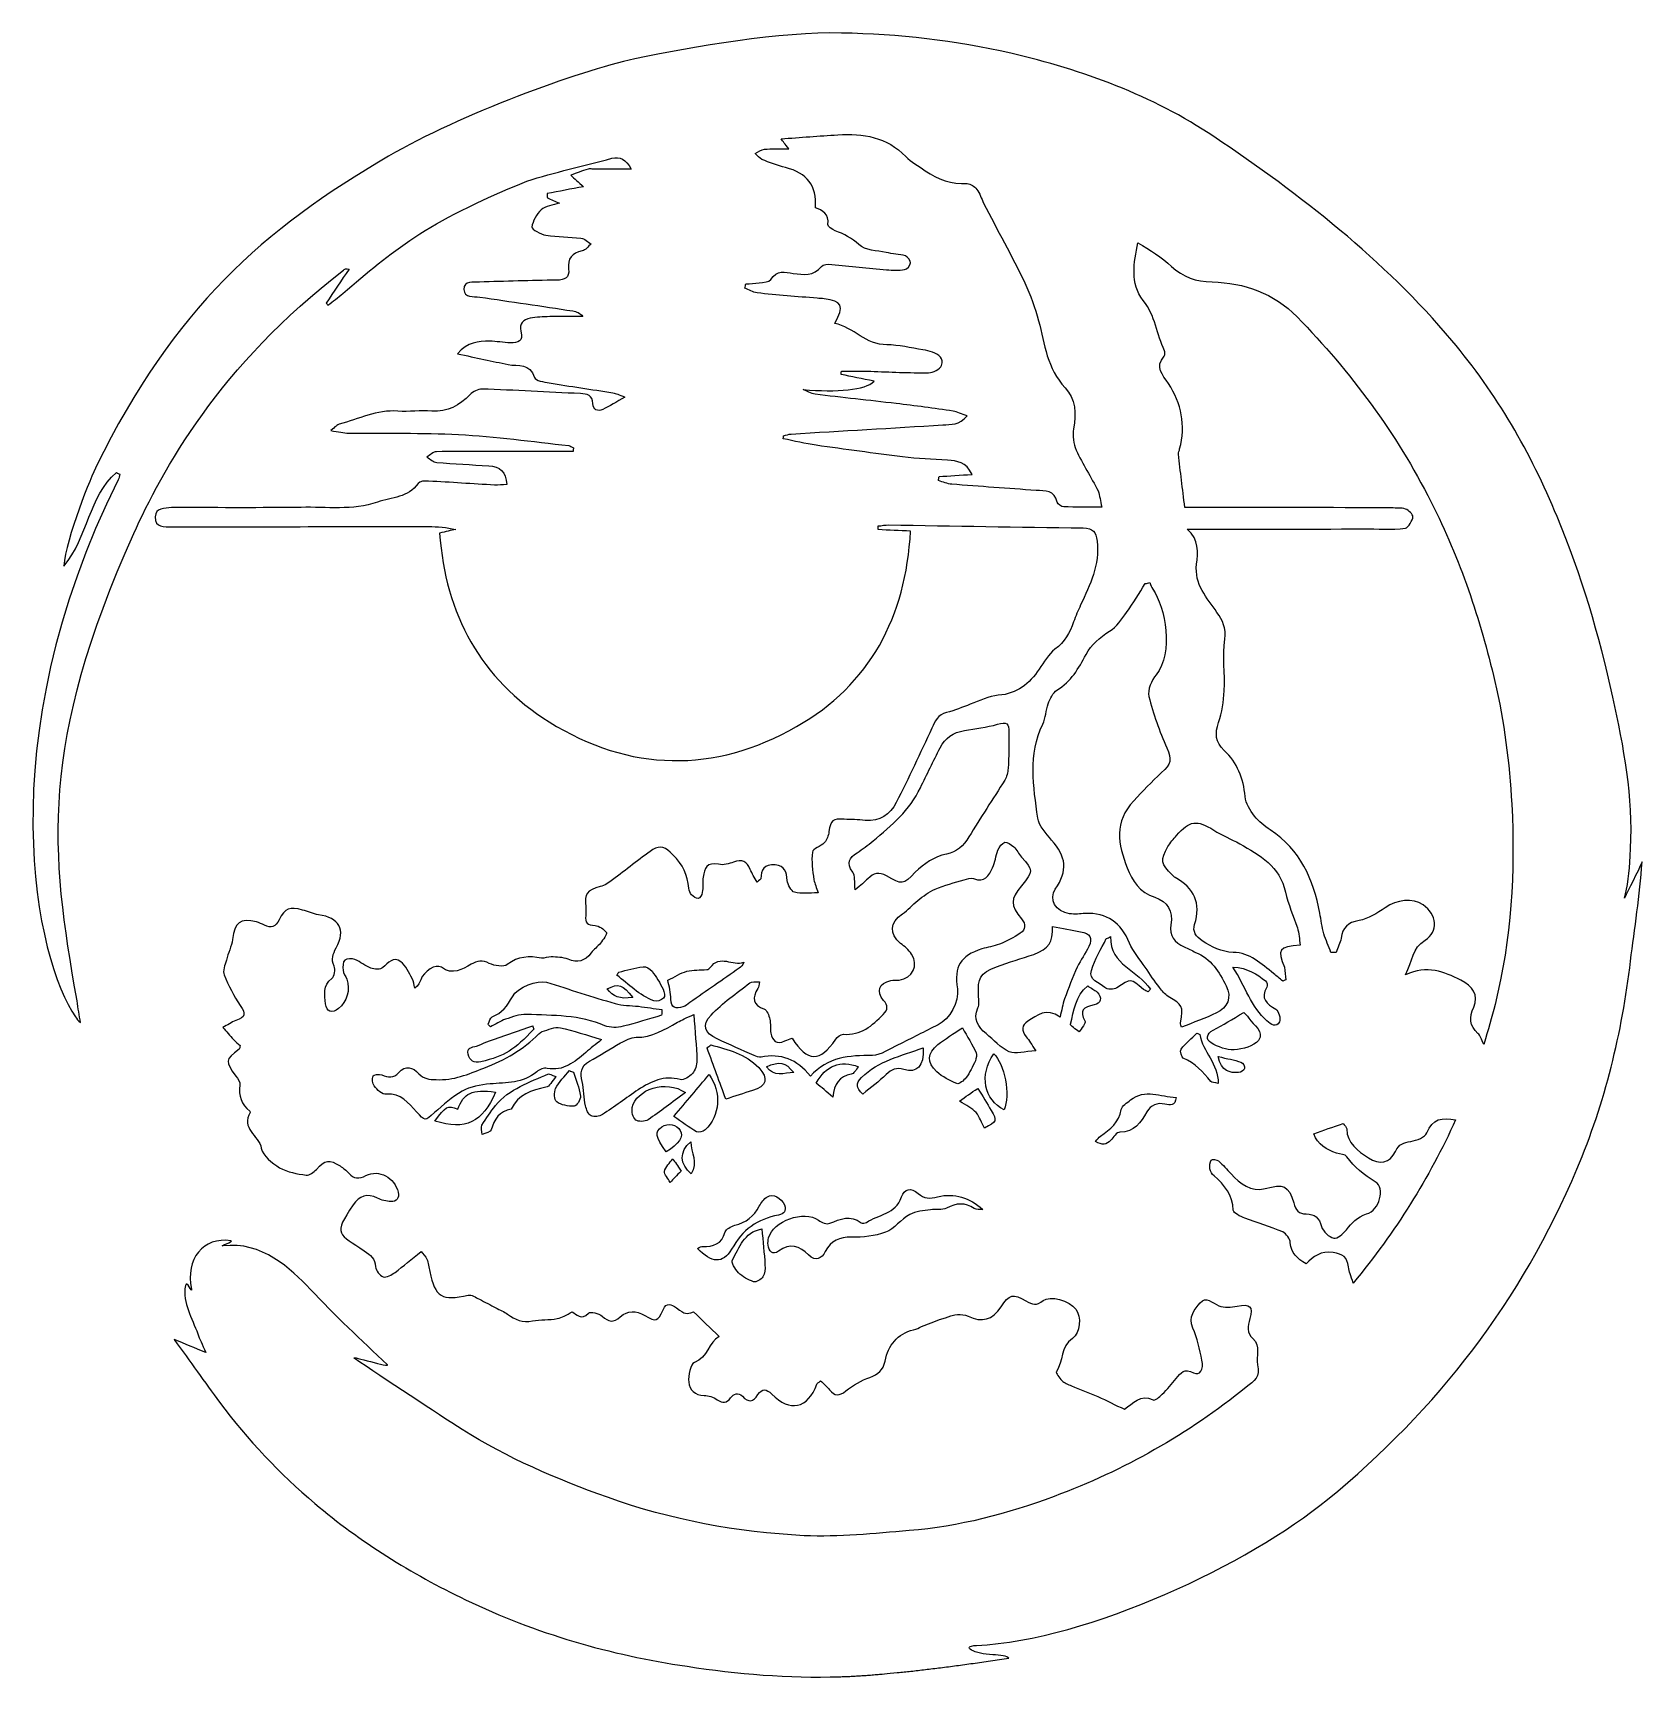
# Model space of a CAD drawing. Header units: millimetres. Extents: x 0 to 210, y -216 to -2.
import ezdxf

# ---------------------------------------------------------------- set-up
doc = ezdxf.new("R2010")
doc.units = ezdxf.units.MM
doc.layers.get('0').update_dxf_attribs({"linetype": 'CONTINUOUS'})

msp = doc.modelspace()

# ---------------------------------------------------------------- linework, layer by layer
for points, degree in [([(105.61, -2.15), (97.89, -1.96), (86.27, -3.91), (78.69, -5.53)], 3), ([(127.67, -4.79), (120.43, -3.14), (113.07, -2.29), (105.61, -2.15)], 3), ([(78.69, -5.53), (71.23, -7.15), (56, -12.74), (46.59, -18.21)], 3), ([(154.14, -15.64), (146.13, -10.27), (137.08, -6.96), (127.67, -4.79)], 3), ([(97.74, -15.94), (100.28, -15.75), (102.7, -15.57), (105.13, -15.42)], 3), ([(98.77, -17.26), (98.25, -16.6), (98.03, -16.3), (97.74, -15.94)], 3), ([(105.13, -15.42), (108.44, -15.2), (111.53, -15.68), (113.99, -18.25)], 3), ([(185.18, -42.23), (176.28, -31.64), (165.47, -23.25), (154.14, -15.64)], 3), ([(46.59, -18.21), (30.19, -27.74), (18.65, -38.07), (8.53, -58.55)], 3), ([(64.61, -21.45), (68.25, -20.31), (72, -19.46), (75.71, -18.47)], 3), ([(75.71, -18.47), (76.74, -18.21), (77.48, -18.58), (78.21, -19.87)], 3), ([(94.39, -17.85), (94.8, -17.66), (95.16, -17.33), (95.57, -17.3)], 3), ([(95.24, -18.62), (94.91, -18.47), (94.69, -18.1), (94.39, -17.85)], 3), ([(98.33, -19.69), (97.26, -19.43), (96.23, -19.02), (95.24, -18.62)], 3), ([(95.57, -17.3), (96.52, -17.22), (97.52, -17.26), (98.77, -17.26)], 3), ([(113.99, -18.25), (114.69, -18.99), (115.65, -19.46), (116.53, -20.09)], 3), ([(72.59, -19.87), (71.82, -20.13), (71.08, -20.38), (70.34, -20.68)], 3), ([(70.34, -20.68), (70.82, -21.12), (71.34, -21.56), (72, -22.19)], 3), ([(73.14, -19.87), (72.95, -19.87), (72.77, -19.83), (72.59, -19.87)], 3), ([(78.21, -19.87), (76.34, -19.87), (74.76, -19.87), (73.14, -19.87)], 3), ([(102.22, -24.91), (102.44, -22.04), (101.16, -20.38), (98.33, -19.69)], 3), ([(116.53, -20.09), (118.18, -21.27), (119.98, -21.82), (122.01, -21.78)], 3), ([(40.63, -36.09), (47.11, -30.57), (51.19, -26.93), (64.61, -21.45)], 3), ([(72, -22.19), (70.38, -22.48), (68.8, -22.77), (67.26, -23.07)], 3), ([(67.26, -23.07), (67.26, -23.25), (67.26, -23.44), (67.29, -23.62)], 3), ([(122.01, -21.78), (122.41, -21.78), (122.96, -22.15), (123.26, -22.52)], 3), ([(123.26, -22.52), (123.66, -23.03), (123.85, -23.73), (124.14, -24.32)], 3), ([(66.48, -25.2), (65.86, -25.72), (65.38, -26.64), (65.27, -27.44)], 3), ([(68.87, -24.32), (67.99, -24.61), (67.07, -24.69), (66.48, -25.2)], 3), ([(67.29, -23.62), (67.81, -23.84), (68.29, -24.06), (68.87, -24.32)], 3), ([(103.84, -27.08), (104.06, -25.72), (103.14, -25.27), (102.22, -24.91)], 3), ([(124.14, -24.32), (125.94, -27.78), (127.82, -31.23), (129.51, -34.72)], 3), ([(65.27, -27.44), (65.23, -27.7), (66.41, -28.4), (67.11, -28.51)], 3), ([(104.8, -27.92), (104.39, -27.78), (103.81, -27.33), (103.84, -27.08)], 3), ([(67.11, -28.51), (68.62, -28.73), (70.16, -28.69), (71.67, -28.88)], 3), ([(71.67, -28.88), (72.15, -28.91), (72.55, -29.39), (72.99, -29.65)], 3), ([(72.99, -29.65), (72.62, -29.94), (72.26, -30.46), (71.82, -30.53)], 3), ([(107.89, -29.72), (106.93, -28.84), (105.97, -28.33), (104.8, -27.92)], 3), ([(111.45, -30.75), (110.24, -30.5), (108.7, -30.5), (107.89, -29.72)], 3), ([(144.95, -37), (143.15, -34.76), (143.77, -32.11), (144.22, -29.47)], 3), ([(144.22, -29.47), (145.87, -30.42), (147.34, -31.38), (148.63, -32.56)], 3), ([(71.82, -30.53), (70.49, -30.83), (69.9, -31.56), (70.05, -32.89)], 3), ([(113.95, -31.19), (113.15, -30.94), (112.26, -30.94), (111.45, -30.75)], 3), ([(113.84, -32.96), (114.17, -32.92), (114.58, -32.44), (114.62, -32.11)], 3), ([(114.62, -32.11), (114.65, -31.82), (114.25, -31.31), (113.95, -31.19)], 3), ([(13.39, -67.38), (16.95, -59.4), (24.6, -45.35), (40.71, -33.07)], 3), ([(41.44, -32.92), (40.45, -34.39), (39.46, -35.86), (38.46, -37.34)], 3), ([(40.71, -33.07), (40.85, -32.92), (41.04, -32.81), (41.44, -32.92)], 3), ([(70.05, -32.89), (70.2, -34.1), (69.54, -34.32), (68.51, -34.36)], 3), ([(96.41, -34.28), (97.19, -33), (98.25, -33.29), (99.32, -33.47)], 3), ([(99.32, -33.47), (100.68, -33.66), (101.97, -33.88), (103, -32.56)], 3), ([(103, -32.56), (103.22, -32.26), (103.88, -32.26), (104.36, -32.3)], 3), ([(104.36, -32.3), (106.75, -32.52), (109.1, -32.78), (111.49, -33)], 3), ([(111.49, -33), (112.26, -33.07), (113.07, -33.11), (113.84, -32.96)], 3), ([(148.63, -32.56), (150.17, -33.95), (151.83, -34.54), (153.92, -34.58)], 3), ([(38.68, -37.63), (39.35, -37.11), (40.01, -36.6), (40.63, -36.09)], 3), ([(58.43, -34.61), (57.66, -34.65), (56.41, -34.36), (56.41, -35.57)], 3), ([(56.41, -35.57), (56.45, -36.67), (57.66, -36.45), (58.47, -36.56)], 3), ([(68.51, -34.36), (65.16, -34.39), (61.81, -34.5), (58.43, -34.61)], 3), ([(93.03, -35.39), (93.07, -35.2), (93.11, -35.02), (93.14, -34.84)], 3), ([(94.61, -36.01), (94.06, -35.94), (93.55, -35.61), (93.03, -35.39)], 3), ([(93.14, -34.84), (93.73, -34.8), (94.32, -34.8), (94.91, -34.69)], 3), ([(102.44, -36.71), (99.83, -36.49), (97.22, -36.31), (94.61, -36.01)], 3), ([(94.91, -34.69), (95.42, -34.61), (96.23, -34.61), (96.41, -34.28)], 3), ([(129.51, -34.72), (130.28, -36.31), (130.87, -37.96), (131.31, -39.65)], 3), ([(153.92, -34.58), (158.15, -34.69), (161.94, -36.05), (164.99, -39.14)], 3), ([(38.46, -37.34), (38.54, -37.45), (38.61, -37.52), (38.68, -37.63)], 3), ([(58.47, -36.56), (62.51, -37.15), (66.56, -37.74), (70.6, -38.36)], 3), ([(70.6, -38.36), (71.08, -38.44), (71.52, -38.62), (71.93, -39.1)], 3), ([(103.36, -36.78), (103.07, -36.75), (102.74, -36.75), (102.44, -36.71)], 3), ([(104.76, -39.98), (106.01, -37.67), (105.68, -37.08), (103.36, -36.78)], 3), ([(147.71, -43.55), (146.72, -41.42), (146.53, -38.99), (144.95, -37)], 3), ([(65.05, -39.32), (64.17, -39.47), (63.54, -40.06), (63.84, -41.01)], 3), ([(67.59, -39.1), (66.74, -39.14), (65.86, -39.17), (65.05, -39.32)], 3), ([(71.93, -39.1), (70.49, -39.1), (69.06, -39.06), (67.59, -39.1)], 3), ([(111.53, -42.78), (108.81, -42.78), (107.19, -40.53), (104.76, -39.98)], 3), ([(131.31, -39.65), (132.08, -42.7), (132.41, -45.87), (134.77, -48.37)], 3), ([(164.99, -39.14), (172.01, -46.31), (177.9, -54.25), (182.46, -63.26)], 3), ([(59.75, -42.3), (58.32, -42.3), (56.89, -42.41), (55.56, -43.95)], 3), ([(62.48, -42.52), (61.56, -42.52), (60.64, -42.3), (59.75, -42.3)], 3), ([(63.84, -41.01), (64.24, -42.34), (63.43, -42.52), (62.48, -42.52)], 3), ([(116.23, -43.44), (114.65, -43.18), (113.07, -42.78), (111.53, -42.78)], 3), ([(198.89, -65.17), (195.44, -56.86), (191.02, -49.14), (185.18, -42.23)], 3), ([(55.56, -43.95), (58.03, -44.47), (60.12, -44.91), (62.18, -45.35)], 3), ([(117.48, -43.73), (117.08, -43.59), (116.68, -43.51), (116.23, -43.44)], 3), ([(118.66, -45.46), (119.07, -44.58), (118.26, -44.03), (117.48, -43.73)], 3), ([(148.22, -47.81), (147.49, -46.71), (146.42, -45.68), (147.67, -44.25)], 3), ([(147.67, -44.25), (147.78, -44.1), (147.82, -43.73), (147.71, -43.55)], 3), ([(62.18, -45.35), (63.47, -45.61), (65.05, -45.09), (65.6, -47.04)], 3), ([(65.6, -47.04), (65.71, -47.45), (66.85, -47.63), (67.51, -47.74)], 3), ([(105.57, -46.64), (105.57, -46.49), (105.61, -46.38), (105.61, -46.23)], 3), ([(109.87, -47.52), (108.29, -47.19), (106.93, -46.93), (105.57, -46.64)], 3), ([(105.61, -46.23), (106.89, -46.23), (108.14, -46.2), (109.43, -46.23)], 3), ([(109.43, -46.23), (111.93, -46.31), (114.43, -46.45), (116.97, -46.42)], 3), ([(116.97, -46.42), (117.56, -46.42), (118.44, -45.94), (118.66, -45.46)], 3), ([(57.22, -49.25), (55.82, -50.68), (54.31, -51.57), (52.22, -51.42)], 3), ([(58.76, -48.55), (58.25, -48.55), (57.58, -48.88), (57.22, -49.25)], 3), ([(71.59, -49.14), (67.33, -48.92), (63.03, -48.7), (58.76, -48.55)], 3), ([(67.51, -47.74), (70.27, -48.18), (73.07, -48.59), (75.82, -49.03)], 3), ([(73.21, -50.43), (73.18, -49.32), (72.48, -49.18), (71.59, -49.14)], 3), ([(75.82, -49.03), (76.23, -49.1), (76.6, -49.29), (77.4, -49.58)], 3), ([(100.61, -48.62), (105.06, -48.95), (108.7, -48.73), (109.87, -47.52)], 3), ([(102.19, -49.21), (101.64, -49.14), (101.12, -48.81), (100.61, -48.62)], 3), ([(112.74, -50.43), (109.21, -50.02), (105.68, -49.65), (102.19, -49.21)], 3), ([(134.77, -48.37), (136.13, -49.8), (136.24, -51.75), (135.87, -53.74)], 3), ([(149.69, -56.35), (150.5, -53.26), (149.95, -50.43), (148.22, -47.81)], 3), ([(47.8, -51.42), (45.08, -51.2), (42.69, -52.48), (40.16, -53.11)], 3), ([(52.22, -51.42), (50.75, -51.31), (49.27, -51.53), (47.8, -51.42)], 3), ([(74.5, -51.2), (73.84, -51.49), (73.25, -51.27), (73.21, -50.43)], 3), ([(77.4, -49.58), (76.23, -50.24), (75.42, -50.79), (74.5, -51.2)], 3), ([(120.17, -51.42), (117.7, -51.05), (115.2, -50.72), (112.74, -50.43)], 3), ([(122.01, -52.04), (121.27, -51.79), (120.72, -51.53), (120.17, -51.42)], 3), ([(40.16, -53.11), (39.9, -53.18), (39.68, -53.44), (39.05, -53.96)], 3), ([(99.06, -54.4), (105.64, -53.99), (112.23, -53.62), (118.84, -53.22)], 3), ([(118.84, -53.22), (119.87, -53.15), (121.01, -53.26), (122.01, -52.04)], 3), ([(39.05, -53.96), (40.08, -54.1), (40.74, -54.29), (41.41, -54.29)], 3), ([(41.41, -54.29), (46.19, -54.36), (50.97, -54.21), (55.71, -54.47)], 3), ([(55.71, -54.47), (60.53, -54.73), (65.31, -55.39), (70.09, -55.9)], 3), ([(98.03, -55.02), (98.03, -54.87), (98.07, -54.76), (98.07, -54.62)], 3), ([(102.33, -55.87), (100.9, -55.65), (99.47, -55.32), (98.03, -55.02)], 3), ([(98.07, -54.62), (98.4, -54.54), (98.73, -54.43), (99.06, -54.4)], 3), ([(135.87, -53.74), (135.72, -54.62), (135.83, -55.68), (136.2, -56.49)], 3), ([(52.84, -56.71), (52.4, -56.71), (52, -57.15), (51.59, -57.41)], 3), ([(51.59, -57.41), (52.03, -57.67), (52.44, -58.07), (52.88, -58.11)], 3), ([(64.76, -56.68), (60.78, -56.68), (56.81, -56.64), (52.84, -56.71)], 3), ([(70.64, -56.68), (68.69, -56.68), (66.74, -56.68), (64.76, -56.68)], 3), ([(70.09, -55.9), (70.27, -55.94), (70.45, -56.09), (70.68, -56.2)], 3), ([(70.68, -56.2), (70.68, -56.35), (70.64, -56.53), (70.64, -56.68)], 3), ([(113.59, -57.38), (109.84, -56.93), (106.09, -56.38), (102.33, -55.87)], 3), ([(119.43, -57.82), (117.48, -57.67), (115.54, -57.63), (113.59, -57.38)], 3), ([(122.63, -59.66), (121.86, -58.04), (120.68, -57.89), (119.43, -57.82)], 3), ([(136.2, -56.49), (137.05, -58.33), (138.15, -60.02), (139.07, -61.82)], 3), ([(149.55, -57.04), (149.51, -56.82), (149.66, -56.57), (149.69, -56.35)], 3), ([(150.36, -63.96), (150.06, -61.49), (149.77, -59.29), (149.55, -57.04)], 3), ([(8.53, -58.55), (7.94, -59.77), (4.49, -67.97), (4.27, -71.64)], 3), ([(4.27, -71.64), (7.47, -67.78), (7.5, -62.52), (11.14, -59.43)], 3), ([(11.14, -59.43), (11.29, -59.51), (11.44, -59.58), (11.55, -59.62)], 3), ([(11.55, -59.62), (11.47, -59.88), (11.51, -60.17), (11.36, -60.35)], 3), ([(52.88, -58.11), (55.12, -58.29), (57.4, -58.4), (59.64, -58.55)], 3), ([(59.64, -58.55), (61.08, -58.63), (61.92, -59.29), (62, -60.98)], 3), ([(118.26, -60.46), (118.29, -60.28), (118.29, -60.1), (118.33, -59.95)], 3), ([(118.33, -59.95), (119.69, -59.84), (121.09, -59.77), (122.63, -59.66)], 3), ([(11.36, -60.35), (-5.77, -94.62), (0.7, -123.19), (5.81, -130.33)], 3), ([(50.45, -60.83), (49.16, -62.71), (47, -62.63), (45.16, -63.26)], 3), ([(51.81, -60.54), (51.37, -60.5), (50.64, -60.54), (50.45, -60.83)], 3), ([(60.42, -61.05), (57.55, -60.91), (54.68, -60.68), (51.81, -60.54)], 3), ([(62, -60.98), (61.45, -61.02), (60.93, -61.05), (60.42, -61.05)], 3), ([(119.98, -60.94), (119.4, -60.91), (118.84, -60.65), (118.26, -60.46)], 3), ([(130.98, -61.75), (127.3, -61.49), (123.66, -61.24), (119.98, -60.94)], 3), ([(133.74, -63.3), (133.37, -61.71), (132.16, -61.82), (130.98, -61.75)], 3), ([(139.07, -61.82), (139.29, -62.41), (139.33, -63.11), (139.55, -63.92)], 3), ([(18.31, -63.99), (17.39, -64.07), (16.22, -63.99), (16.18, -65.21)], 3), ([(19.42, -63.99), (19.05, -63.99), (18.68, -63.99), (18.31, -63.99)], 3), ([(35.19, -63.96), (29.93, -64.03), (24.68, -63.99), (19.42, -63.99)], 3), ([(45.16, -63.26), (41.88, -64.4), (38.5, -63.88), (35.19, -63.96)], 3), ([(134.58, -63.88), (134.29, -63.88), (133.81, -63.55), (133.74, -63.3)], 3), ([(139.55, -63.92), (137.71, -63.92), (136.13, -63.96), (134.58, -63.88)], 3), ([(153.08, -63.96), (152.16, -63.96), (151.28, -63.96), (150.36, -63.96)], 3), ([(177.31, -64.03), (169.22, -63.99), (161.17, -63.96), (153.08, -63.96)], 3), ([(179.11, -64.18), (178.56, -63.99), (177.9, -64.07), (177.31, -64.03)], 3), ([(180.1, -65.21), (180.1, -64.88), (179.55, -64.32), (179.11, -64.18)], 3), ([(182.46, -63.26), (186.24, -70.72), (188.89, -78.56), (190.77, -86.64)], 3), ([(16.18, -65.21), (16.14, -66.6), (17.39, -66.49), (18.35, -66.49)], 3), ([(110.39, -66.38), (110.87, -66.35), (111.34, -66.24), (111.78, -66.24)], 3), ([(110.42, -66.86), (110.42, -66.71), (110.39, -66.53), (110.39, -66.38)], 3), ([(111.78, -66.24), (120.24, -66.38), (128.66, -66.53), (137.12, -66.64)], 3), ([(179.11, -66.68), (179.52, -66.6), (180.07, -65.58), (180.1, -65.21)], 3), ([(206.14, -88.67), (204.37, -80.61), (202.06, -72.78), (198.89, -65.17)], 3), ([(6, -128.27), (2.5, -108.67), (1.07, -94.84), (13.39, -67.38)], 3), ([(18.35, -66.49), (29.49, -66.49), (40.63, -66.46), (51.78, -66.46)], 3), ([(51.78, -66.46), (52.95, -66.46), (54.17, -66.57), (55.34, -66.83)], 3), ([(55.34, -66.83), (54.72, -66.97), (54.06, -67.12), (53.25, -67.3)], 3), ([(53.25, -67.3), (53.98, -77.89), (58.61, -86.31), (67.51, -91.9)], 3), ([(99.76, -92.53), (109.36, -87.05), (113.99, -78.26), (114.62, -67.05)], 3), ([(114.62, -67.05), (113.15, -66.97), (111.78, -66.94), (110.42, -66.86)], 3), ([(138.92, -68.37), (139.29, -71.46), (138.04, -74.03), (136.79, -76.68)], 3), ([(137.12, -66.64), (138.41, -66.64), (138.77, -67.16), (138.92, -68.37)], 3), ([(150.69, -66.79), (158.59, -66.79), (166.09, -66.83), (173.63, -66.75)], 3), ([(151.9, -71.38), (152.05, -69.8), (152.27, -68.19), (150.69, -66.79)], 3), ([(173.63, -66.75), (175.47, -66.75), (177.31, -66.94), (179.11, -66.68)], 3), ([(154.55, -77.64), (153.26, -75.76), (151.57, -73.96), (151.9, -71.38)], 3), ([(142.78, -77.64), (143.66, -76.42), (144.4, -75.14), (145.21, -73.89)], 3), ([(145.21, -73.89), (145.39, -73.85), (145.61, -73.81), (145.8, -73.77)], 3), ([(145.8, -73.77), (145.94, -74.07), (146.02, -74.36), (146.2, -74.62)], 3), ([(146.2, -74.62), (147.82, -76.97), (148.96, -82.93), (146.61, -85.76)], 3), ([(136.79, -76.68), (136.46, -77.38), (136.13, -78.11), (135.87, -78.89)], 3), ([(135.87, -78.89), (135.35, -80.28), (134.69, -81.5), (133.44, -82.45)], 3), ([(140.54, -80.1), (141.46, -79.55), (142.16, -78.52), (142.78, -77.64)], 3), ([(155.58, -81.13), (155.76, -79.66), (155.32, -78.74), (154.55, -77.64)], 3), ([(137.49, -83.15), (138.22, -81.83), (139.25, -80.91), (140.54, -80.1)], 3), ([(155.5, -87.86), (155.61, -85.61), (155.28, -83.34), (155.58, -81.13)], 3), ([(133.44, -82.45), (132.6, -83.11), (132.01, -84.11), (131.38, -85.03)], 3), ([(133.7, -87.78), (135.54, -86.68), (136.53, -84.92), (137.49, -83.15)], 3), ([(131.38, -85.03), (130.1, -86.94), (128.52, -88.26), (126.05, -88.45)], 3), ([(132.56, -89.55), (132.82, -88.89), (133.15, -88.12), (133.7, -87.78)], 3), ([(146.61, -85.76), (146.02, -86.5), (145.47, -87.75), (145.69, -88.59)], 3), ([(190.77, -86.64), (191.98, -91.87), (192.68, -97.27), (192.97, -102.64)], 3), ([(122.41, -89.62), (121.38, -89.99), (120.39, -90.43), (119.32, -90.69)], 3), ([(126.05, -88.45), (124.84, -88.52), (123.62, -89.18), (122.41, -89.62)], 3), ([(131.86, -92.2), (132.27, -91.39), (132.23, -90.4), (132.56, -89.55)], 3), ([(145.69, -88.59), (146.24, -90.87), (147.08, -93.12), (148, -95.29)], 3), ([(154.77, -91.98), (155.21, -90.65), (155.43, -89.26), (155.5, -87.86)], 3), ([(208.45, -108.41), (208.82, -101.72), (207.57, -95.18), (206.14, -88.67)], 3), ([(67.51, -91.9), (77.99, -98.45), (89.06, -98.63), (99.76, -92.53)], 3), ([(119.32, -90.69), (118.18, -90.95), (117.81, -91.83), (117.41, -92.71)], 3), ([(125.94, -92.23), (127.19, -91.9), (127.45, -92.01), (127.45, -93.37)], 3), ([(155.5, -95.62), (154.36, -94.55), (154.25, -93.41), (154.77, -91.98)], 3), ([(117.41, -92.71), (115.87, -95.95), (114.4, -99.26), (112.74, -102.42)], 3), ([(118.48, -95.29), (119.14, -94), (120.17, -93.26), (121.64, -93.04)], 3), ([(121.64, -93.04), (123.07, -92.82), (124.54, -92.6), (125.94, -92.23)], 3), ([(127.45, -93.37), (127.45, -94.92), (127.45, -96.43), (127.34, -97.97)], 3), ([(131.2, -104.44), (130.65, -100.32), (129.88, -96.2), (131.86, -92.2)], 3), ([(115.9, -100.51), (116.75, -98.74), (117.59, -97.01), (118.48, -95.29)], 3), ([(148, -95.29), (148.67, -96.87), (148.63, -97.34), (147.3, -98.56)], 3), ([(158.23, -101.65), (158.01, -99.26), (157.2, -97.23), (155.5, -95.62)], 3), ([(127.34, -97.97), (127.3, -98.48), (127.15, -99.07), (126.9, -99.51)], 3), ([(109.73, -107.42), (112.15, -105.43), (114.51, -103.41), (115.9, -100.51)], 3), ([(126.9, -99.51), (125.35, -101.98), (123.73, -104.4), (122.23, -106.91)], 3), ([(147.3, -98.56), (146.05, -99.7), (144.88, -100.95), (143.7, -102.2)], 3), ([(112.74, -102.42), (111.97, -103.93), (110.64, -104.96), (108.7, -104.74)], 3), ([(143.7, -102.2), (141.13, -104.88), (141.64, -107.93), (142.86, -110.91)], 3), ([(159.44, -104.18), (158.89, -103.45), (158.3, -102.53), (158.23, -101.65)], 3), ([(192.97, -102.64), (193.45, -111.43), (192.9, -120.18), (190.8, -128.75)], 3), ([(105.97, -104.59), (104.47, -104.48), (104.21, -104.7), (103.99, -106.21)], 3), ([(108.7, -104.74), (107.78, -104.63), (106.86, -104.66), (105.97, -104.59)], 3), ([(133, -107.31), (132.27, -106.46), (131.35, -105.47), (131.2, -104.44)], 3), ([(161.5, -105.99), (160.73, -105.47), (159.99, -104.88), (159.44, -104.18)], 3), ([(103.99, -106.21), (103.92, -106.72), (103.73, -107.27), (103.4, -107.64)], 3), ([(122.23, -106.91), (121.53, -108.08), (120.61, -108.89), (119.29, -109.15)], 3), ([(148.15, -108.16), (148.44, -107.64), (148.89, -107.2), (149.29, -106.72)], 3), ([(149.29, -106.72), (150.98, -104.74), (151.94, -104.63), (154.14, -106.02)], 3), ([(154.14, -106.02), (155.21, -106.72), (156.42, -107.16), (157.53, -107.79)], 3), ([(167.97, -116.83), (167.12, -112.42), (165.4, -108.56), (161.5, -105.99)], 3), ([(81.04, -108.56), (79.24, -109.77), (77.55, -111.21), (75.79, -112.49)], 3), ([(83.66, -109.22), (82.7, -108.23), (82, -107.93), (81.04, -108.56)], 3), ([(85.71, -113.6), (85.6, -111.83), (84.94, -110.55), (83.66, -109.22)], 3), ([(101.82, -108.89), (101.67, -110.07), (101.89, -111.28), (102, -112.49)], 3), ([(103.4, -107.64), (102.96, -108.16), (101.89, -108.41), (101.82, -108.89)], 3), ([(107.08, -111.5), (106.16, -110.29), (106.67, -109.63), (107.67, -108.96)], 3), ([(107.67, -108.96), (108.36, -108.49), (109.06, -107.97), (109.73, -107.42)], 3), ([(119.29, -109.15), (117.67, -109.48), (116.38, -110.36), (115.24, -111.5)], 3), ([(125.32, -110.91), (125.65, -110.21), (125.72, -109.37), (126.01, -108.63)], 3), ([(126.01, -108.63), (126.2, -108.23), (126.53, -107.68), (126.9, -107.6)], 3), ([(126.9, -107.6), (127.23, -107.53), (127.74, -107.9), (128.07, -108.19)], 3), ([(128.07, -108.19), (128.48, -108.56), (128.7, -109.07), (129.07, -109.52)], 3), ([(133.48, -113.71), (135.13, -111.28), (134.95, -109.48), (133, -107.31)], 3), ([(148.7, -111.83), (147.27, -110.47), (147.16, -109.88), (148.15, -108.16)], 3), ([(157.53, -107.79), (160.14, -109.3), (162.75, -110.73), (163.48, -114.08)], 3), ([(207.68, -114.88), (208.31, -112.13), (208.31, -111.17), (208.45, -108.41)], 3), ([(89.61, -110.47), (88.1, -110.14), (87.74, -110.99), (87.59, -112.13)], 3), ([(91.56, -110.18), (90.97, -110.4), (90.24, -110.62), (89.61, -110.47)], 3), ([(93.73, -111.13), (93.29, -110.1), (92.66, -109.74), (91.56, -110.18)], 3), ([(94.61, -112.79), (94.28, -112.2), (93.95, -111.69), (93.73, -111.13)], 3), ([(96.97, -110.55), (95.53, -110.4), (95.16, -111.21), (95.09, -112.35)], 3), ([(98.55, -112.57), (98.44, -111.46), (98.29, -110.69), (96.97, -110.55)], 3), ([(122.82, -112.31), (124.29, -112.94), (124.84, -111.91), (125.32, -110.91)], 3), ([(129.07, -109.52), (130.65, -111.32), (130.65, -111.32), (129.07, -113.27)], 3), ([(142.86, -110.91), (143.52, -112.57), (144.44, -114.15), (146.46, -114.77)], 3), ([(209.96, -110.14), (209.41, -111.5), (208.12, -113.78), (207.68, -114.88)], 3), ([(208.45, -123.08), (208.97, -118.82), (209.67, -114.55), (209.96, -110.14)], 3), ([(74.17, -113.38), (72.44, -113.82), (72.07, -114.3), (72.29, -116.02)], 3), ([(75.79, -112.49), (75.31, -112.86), (74.76, -113.23), (74.17, -113.38)], 3), ([(87.59, -112.13), (87.52, -112.79), (87.59, -113.49), (87.48, -114.15)], 3), ([(95.09, -112.35), (95.09, -112.42), (94.91, -112.49), (94.61, -112.79)], 3), ([(99.5, -114.11), (99.06, -114), (98.58, -113.12), (98.55, -112.57)], 3), ([(102, -112.49), (102.15, -112.97), (102.37, -113.52), (102.56, -114.19)], 3), ([(107.41, -113.78), (107.3, -112.71), (107.41, -111.94), (107.08, -111.5)], 3), ([(109.06, -112.35), (108.62, -112.79), (108.14, -113.16), (107.41, -113.78)], 3), ([(111.49, -111.98), (110.5, -111.43), (109.8, -111.57), (109.06, -112.35)], 3), ([(115.24, -111.5), (113.62, -113.16), (113.55, -113.16), (111.49, -111.98)], 3), ([(117.81, -113.71), (119.03, -113.19), (120.35, -112.86), (121.6, -112.49)], 3), ([(121.6, -112.49), (122.01, -112.38), (122.48, -112.16), (122.82, -112.31)], 3), ([(129.07, -113.27), (127.63, -115.03), (127.6, -115.8), (129.07, -117.57)], 3), ([(149.11, -112.2), (148.96, -112.13), (148.85, -111.94), (148.7, -111.83)], 3), ([(151.64, -118.3), (152.53, -115.51), (151.57, -113.56), (149.11, -112.2)], 3), ([(86.08, -114.44), (85.9, -114.22), (85.75, -113.89), (85.71, -113.6)], 3), ([(86.93, -114.92), (86.71, -114.96), (86.3, -114.66), (86.08, -114.44)], 3), ([(87.48, -114.15), (87.44, -114.44), (87.15, -114.88), (86.93, -114.92)], 3), ([(102.56, -114.19), (101.34, -114.19), (100.39, -114.37), (99.5, -114.11)], 3), ([(113.55, -116.94), (114.28, -116.47), (114.87, -115.73), (115.57, -115.18)], 3), ([(115.57, -115.18), (116.27, -114.63), (117.01, -114.04), (117.81, -113.71)], 3), ([(135.35, -116.91), (133.52, -116.65), (132.6, -114.99), (133.48, -113.71)], 3), ([(146.46, -114.77), (148.11, -115.29), (148.85, -116.58), (148.56, -118.34)], 3), ([(163.48, -114.08), (163.81, -115.66), (164.55, -117.2), (165.03, -118.75)], 3), ([(181.43, -115.77), (180.03, -114.81), (178.01, -115.07), (176.46, -116.13)], 3), ([(29.38, -117.97), (27.29, -117.42), (26.48, -118.08), (26.26, -120.25)], 3), ([(32.32, -117.72), (31.88, -118.63), (31.29, -118.86), (30.41, -118.41)], 3), ([(35.38, -116.43), (33.72, -115.95), (33.1, -116.17), (32.32, -117.72)], 3), ([(37.47, -117.05), (36.77, -116.94), (36.07, -116.61), (35.38, -116.43)], 3), ([(39.75, -121.36), (41.08, -118.97), (40.19, -117.42), (37.47, -117.05)], 3), ([(72.29, -117.13), (72.15, -118.12), (72.51, -118.38), (73.51, -118.45)], 3), ([(72.29, -116.02), (72.33, -116.39), (72.33, -116.76), (72.29, -117.13)], 3), ([(113.33, -120.77), (111.82, -119.55), (111.93, -118.01), (113.55, -116.94)], 3), ([(129.07, -117.57), (129.69, -118.3), (129.62, -118.97), (128.92, -119.44)], 3), ([(137.38, -116.87), (136.71, -116.91), (136.02, -117.02), (135.35, -116.91)], 3), ([(143.15, -120.73), (142.05, -118.08), (140.21, -116.76), (137.38, -116.87)], 3), ([(168.48, -119.52), (168.23, -118.63), (168.12, -117.72), (167.97, -116.83)], 3), ([(173.08, -117.79), (171.57, -118.05), (170.95, -118.71), (170.73, -120.11)], 3), ([(176.46, -116.13), (175.43, -116.83), (174.26, -117.57), (173.08, -117.79)], 3), ([(181.69, -120.36), (183.49, -119.26), (183.19, -116.98), (181.43, -115.77)], 3), ([(30.41, -118.41), (30.08, -118.23), (29.75, -118.08), (29.38, -117.97)], 3), ([(73.51, -118.45), (74.02, -118.49), (74.68, -118.93), (74.98, -119.37)], 3), ([(74.98, -119.37), (75.12, -119.59), (74.54, -120.29), (74.21, -120.73)], 3), ([(128.92, -119.44), (128.07, -120.03), (127.15, -120.51), (126.2, -120.88)], 3), ([(130.68, -122.2), (132.67, -121.47), (133.18, -120.66), (133.11, -118.56)], 3), ([(133.11, -118.56), (134.44, -118.82), (135.61, -119.04), (136.79, -119.26)], 3), ([(136.79, -119.26), (138, -119.44), (138.41, -120.07), (137.85, -121.17)], 3), ([(140.13, -120.14), (140.32, -120.07), (140.5, -120), (140.69, -119.88)], 3), ([(140.69, -119.88), (140.58, -123.67), (144.36, -124.26), (145.87, -126.76)], 3), ([(148.56, -118.34), (148.33, -119.77), (149.03, -120.66), (150.28, -121.21)], 3), ([(152.64, -120.44), (151.83, -119.92), (151.35, -119.22), (151.64, -118.3)], 3), ([(165.03, -118.75), (165.25, -119.44), (165.29, -120.22), (165.4, -120.99)], 3), ([(169.4, -121.94), (169.11, -121.14), (168.74, -120.33), (168.48, -119.52)], 3), ([(26.26, -120.25), (26.15, -121.17), (25.67, -122.05), (25.45, -122.97)], 3), ([(39.49, -123.75), (39.09, -122.83), (39.35, -122.16), (39.75, -121.36)], 3), ([(72.99, -122.02), (72.15, -123.12), (71.26, -123.34), (69.98, -122.83)], 3), ([(74.21, -120.73), (73.84, -121.21), (73.32, -121.54), (72.99, -122.02)], 3), ([(114.76, -122.16), (114.4, -121.61), (113.84, -121.17), (113.33, -120.77)], 3), ([(123.92, -121.5), (121.09, -122.42), (120.28, -123.75), (120.72, -126.69)], 3), ([(126.2, -120.88), (125.46, -121.17), (124.65, -121.25), (123.92, -121.5)], 3), ([(137.85, -121.17), (137.41, -122.09), (136.79, -122.94), (136.35, -123.86)], 3), ([(138.19, -124.3), (138.63, -122.86), (139.47, -121.5), (140.13, -120.14)], 3), ([(145.21, -123.89), (144.51, -122.86), (143.63, -121.87), (143.15, -120.73)], 3), ([(150.28, -121.21), (150.8, -121.43), (151.28, -121.72), (151.75, -121.94)], 3), ([(151.75, -121.94), (153.78, -122.75), (154.84, -124.48), (155.76, -126.32)], 3), ([(156.68, -121.94), (155.1, -121.91), (153.89, -121.25), (152.64, -120.44)], 3), ([(161.94, -124.7), (160.36, -123.45), (158.81, -121.98), (156.68, -121.94)], 3), ([(165.4, -120.99), (162.6, -121.25), (162.42, -121.58), (163.34, -123.89)], 3), ([(170.07, -121.94), (169.85, -121.94), (169.62, -121.94), (169.4, -121.94)], 3), ([(170.73, -120.11), (170.62, -120.73), (170.29, -121.32), (170.07, -121.94)], 3), ([(179.11, -124.85), (180.1, -123.05), (179.99, -121.39), (181.69, -120.36)], 3), ([(25.45, -122.97), (25.26, -123.6), (24.97, -124.37), (25.15, -124.89)], 3), ([(39.2, -125.33), (39.53, -125.07), (39.71, -124.15), (39.49, -123.75)], 3), ([(40.89, -122.94), (40.63, -123.19), (40.63, -123.82), (40.67, -124.26)], 3), ([(40.67, -124.26), (40.71, -124.67), (41, -125.03), (41.15, -125.44)], 3), ([(42.21, -122.86), (41.81, -122.72), (41.15, -122.72), (40.89, -122.94)], 3), ([(44.27, -124), (43.54, -123.75), (42.95, -123.16), (42.21, -122.86)], 3), ([(45.86, -123.93), (45.56, -124.22), (44.75, -124.19), (44.27, -124)], 3), ([(48.17, -123.16), (47.22, -122.42), (46.55, -123.3), (45.86, -123.93)], 3), ([(49.68, -125.36), (49.24, -124.59), (48.83, -123.67), (48.17, -123.16)], 3), ([(53.47, -123.89), (52.73, -123.38), (51.22, -124.41), (50.78, -125.51)], 3), ([(57.36, -123.49), (56.15, -124.15), (54.97, -124.96), (53.47, -123.89)], 3), ([(59.72, -123.38), (58.8, -122.9), (58.17, -123.05), (57.36, -123.49)], 3), ([(62.07, -123.53), (61.59, -123.89), (60.38, -123.71), (59.72, -123.38)], 3), ([(66.52, -122.68), (64.94, -122.42), (63.47, -122.42), (62.07, -123.53)], 3), ([(67.77, -122.53), (67.37, -122.5), (66.92, -122.75), (66.52, -122.68)], 3), ([(69.98, -122.83), (69.31, -122.57), (68.51, -122.57), (67.77, -122.53)], 3), ([(76.6, -124.52), (77.62, -124.26), (78.69, -123.97), (79.76, -123.82)], 3), ([(79.76, -123.82), (80.13, -123.78), (80.68, -124.08), (80.93, -124.41)], 3), ([(85.46, -124.41), (86.3, -124.19), (87.19, -124.26), (88.07, -124.19)], 3), ([(92.3, -124), (90.16, -125.51), (87.99, -126.98), (85.86, -128.49)], 3), ([(88.07, -124.19), (88.21, -124.19), (88.44, -124.04), (88.51, -123.93)], 3), ([(88.51, -123.93), (89.76, -122.16), (91.45, -123.75), (92.88, -123.23)], 3), ([(92.88, -123.23), (92.74, -123.64), (92.55, -123.86), (92.3, -124)], 3), ([(113.15, -125.55), (114.87, -125.33), (115.72, -123.64), (114.76, -122.16)], 3), ([(123.48, -127.57), (123.37, -125.29), (123.66, -124.7), (125.83, -123.82)], 3), ([(125.83, -123.82), (127.41, -123.19), (129.07, -122.79), (130.68, -122.2)], 3), ([(136.35, -123.86), (135.72, -125.22), (135.21, -126.61), (134.69, -128.01)], 3), ([(147.08, -126.54), (146.42, -125.69), (145.83, -124.81), (145.21, -123.89)], 3), ([(156.64, -123.86), (158.59, -123.97), (159.77, -124.78), (160.87, -125.66)], 3), ([(161.06, -130.88), (159.03, -129.04), (158.26, -126.47), (156.64, -123.86)], 3), ([(163.34, -123.89), (163.48, -124.41), (163.45, -125), (163.52, -125.51)], 3), ([(186.32, -125.55), (184.15, -124.48), (181.98, -123.56), (179.11, -124.85)], 3), ([(201.47, -150.18), (205.14, -141.51), (207.35, -132.42), (208.45, -123.08)], 3), ([(25.15, -124.89), (25.71, -126.28), (26.44, -127.61), (27.25, -128.86)], 3), ([(38.39, -128.67), (38.28, -127.5), (37.99, -126.25), (39.2, -125.33)], 3), ([(41.15, -125.44), (41.63, -126.87), (41.19, -128.34), (40.08, -129.26)], 3), ([(50.01, -126.61), (49.9, -126.17), (49.9, -125.73), (49.68, -125.36)], 3), ([(50.78, -125.51), (50.64, -125.88), (50.49, -126.25), (50.01, -126.61)], 3), ([(62.73, -127.72), (63.39, -126.5), (66.04, -125.47), (67.18, -125.84)], 3), ([(67.18, -125.84), (70.16, -126.76), (73.14, -127.75), (76.12, -128.6)], 3), ([(75.09, -126.69), (76.52, -125.95), (77.11, -126.14), (78.43, -127.83)], 3), ([(76.34, -124.92), (76.41, -124.78), (76.52, -124.67), (76.6, -124.52)], 3), ([(81.15, -128.27), (79.28, -127.53), (77.88, -126.1), (76.34, -124.92)], 3), ([(80.93, -124.41), (81.49, -125.11), (81.96, -125.92), (82.37, -126.72)], 3), ([(82.99, -125.58), (83.88, -125.14), (84.61, -124.63), (85.46, -124.41)], 3), ([(83.36, -128.05), (83.4, -127.2), (83.14, -126.39), (82.99, -125.58)], 3), ([(88.62, -130.11), (90.13, -128.53), (91.93, -127.28), (93.66, -125.92)], 3), ([(93.66, -125.92), (93.91, -125.73), (94.43, -125.81), (94.94, -125.77)], 3), ([(94.94, -125.77), (94.83, -126.17), (94.87, -126.47), (94.72, -126.65)], 3), ([(111.09, -128.2), (110.09, -127.06), (110.53, -125.92), (112.04, -125.62)], 3), ([(112.04, -125.62), (112.41, -125.55), (112.78, -125.58), (113.15, -125.55)], 3), ([(135.46, -131.28), (135.91, -129.56), (136.09, -127.64), (137.71, -126.32)], 3), ([(137.71, -126.32), (138.15, -126.61), (138.59, -126.83), (138.92, -127.13)], 3), ([(139.95, -126.54), (139.25, -125.92), (137.78, -125.55), (138.19, -124.3)], 3), ([(144.99, -126.8), (143.3, -125.29), (143.33, -125.33), (141.5, -126.58)], 3), ([(155.76, -126.32), (156.5, -127.79), (155.95, -129.19), (154.48, -129.81)], 3), ([(160.87, -125.66), (161.06, -125.81), (161.17, -126.28), (161.06, -126.47)], 3), ([(163.12, -125.69), (162.71, -125.36), (162.34, -125.03), (161.94, -124.7)], 3), ([(163.52, -125.51), (163.37, -125.58), (163.26, -125.62), (163.12, -125.69)], 3), ([(188.01, -129.08), (188.67, -127.5), (187.9, -126.32), (186.32, -125.55)], 3), ([(6.44, -131.1), (6.29, -130.14), (6.14, -129.22), (6, -128.27)], 3), ([(60.09, -130.36), (61.37, -129.85), (62.07, -128.89), (62.73, -127.72)], 3), ([(78.43, -127.83), (76.67, -128.05), (75.86, -127.75), (75.09, -126.69)], 3), ([(82.44, -127.9), (82.15, -128.2), (81.52, -128.38), (81.15, -128.27)], 3), ([(82.37, -126.72), (82.55, -127.06), (82.63, -127.72), (82.44, -127.9)], 3), ([(84.94, -129.04), (84.06, -129.34), (83.4, -129.22), (83.36, -128.05)], 3), ([(85.86, -128.49), (85.57, -128.71), (85.27, -128.93), (84.94, -129.04)], 3), ([(94.72, -126.65), (93.95, -127.86), (93.99, -128.78), (95.57, -129.34)], 3), ([(111.05, -130.03), (111.71, -129.37), (111.71, -128.89), (111.09, -128.2)], 3), ([(120.72, -126.69), (120.98, -128.34), (119.69, -130.7), (118.22, -131.39)], 3), ([(123.4, -129.19), (123.62, -128.71), (123.51, -128.12), (123.48, -127.57)], 3), ([(134.69, -128.01), (134.44, -128.71), (134.32, -129.45), (134.1, -130.4)], 3), ([(138.92, -127.13), (139.69, -127.86), (139.4, -128.6), (138.55, -128.78)], 3), ([(141.5, -126.58), (141.13, -126.83), (140.24, -126.8), (139.95, -126.54)], 3), ([(145.58, -127.09), (145.39, -126.98), (145.17, -126.94), (144.99, -126.8)], 3), ([(145.87, -126.76), (145.76, -126.87), (145.69, -126.98), (145.58, -127.09)], 3), ([(148.19, -127.68), (147.75, -127.42), (147.42, -126.94), (147.08, -126.54)], 3), ([(149.81, -131.14), (150.14, -128.82), (150.14, -128.86), (148.19, -127.68)], 3), ([(161.06, -126.47), (160.17, -127.97), (161.02, -128.64), (162.23, -129.34)], 3), ([(5.81, -130.33), (5.92, -130.59), (6.11, -130.84), (6.44, -131.1)], 3), ([(27.25, -128.86), (28.02, -130), (27.98, -130.33), (26.7, -130.81)], 3), ([(40.08, -129.26), (39.27, -129.92), (38.46, -129.7), (38.39, -128.67)], 3), ([(59.57, -131.28), (59.75, -130.95), (59.83, -130.47), (60.09, -130.36)], 3), ([(61.85, -130.66), (61.15, -130.88), (60.53, -131.32), (59.86, -131.65)], 3), ([(64.57, -130.03), (63.65, -130), (62.73, -130.36), (61.85, -130.66)], 3), ([(74.79, -131.5), (71.52, -130.07), (68.03, -130.18), (64.57, -130.03)], 3), ([(76.12, -128.6), (77.07, -128.89), (78.14, -128.86), (79.17, -128.97)], 3), ([(82.18, -130.14), (80.49, -130.62), (78.84, -131.17), (77.15, -131.58)], 3), ([(79.17, -128.97), (80.2, -129.11), (81.23, -129.26), (82.22, -129.41)], 3), ([(82.22, -129.41), (82.22, -129.67), (82.18, -129.89), (82.18, -130.14)], 3), ([(84.24, -131.06), (84.8, -130.73), (85.35, -130.51), (86.38, -130.03)], 3), ([(86.38, -130.03), (86.52, -132.31), (86.71, -134.15), (86.78, -136.03)], 3), ([(89.43, -133.23), (87.77, -132.46), (87.37, -131.39), (88.62, -130.11)], 3), ([(95.57, -129.34), (95.9, -129.45), (96.16, -130.18), (96.27, -130.66)], 3), ([(96.27, -130.66), (96.41, -131.25), (96.3, -131.87), (96.41, -132.46)], 3), ([(105.86, -132.61), (108.14, -132.79), (109.62, -131.5), (111.05, -130.03)], 3), ([(124.47, -132.53), (123.44, -131.65), (122.74, -130.66), (123.4, -129.19)], 3), ([(134.1, -130.4), (132.3, -129.08), (131.13, -130.14), (129.91, -130.92)], 3), ([(138.55, -128.78), (137.16, -129.08), (136.53, -129.45), (137.38, -130.95)], 3), ([(154.48, -129.81), (153.04, -130.55), (151.53, -131.06), (149.92, -131.69)], 3), ([(154.07, -132.06), (155.36, -131.43), (156.53, -130.66), (158.04, -129.78)], 3), ([(158.04, -129.78), (158.19, -129.92), (158.52, -130.18), (158.7, -130.51)], 3), ([(158.7, -130.51), (159.29, -131.43), (160.8, -132.28), (159.95, -133.42)], 3), ([(162.23, -129.34), (162.6, -129.56), (162.9, -130.59), (162.71, -130.99)], 3), ([(188.56, -132.5), (187.46, -131.47), (187.42, -130.47), (188.01, -129.08)], 3), ([(190.8, -128.75), (190.4, -130.4), (189.88, -132.02), (189.33, -133.93)], 3), ([(26.7, -130.81), (26.11, -131.03), (25.59, -131.43), (25.01, -131.73)], 3), ([(25.01, -131.73), (25.45, -132.24), (25.89, -132.79), (26.37, -133.31)], 3), ([(65.53, -131.95), (62.95, -134.7), (61.78, -135.4), (58.61, -136.21)], 3), ([(59.02, -137.02), (61.81, -135.99), (64.13, -134.56), (66.19, -132.57)], 3), ([(59.39, -133.6), (61.37, -132.94), (63.39, -132.2), (65.38, -131.5)], 3), ([(59.86, -131.65), (59.75, -131.54), (59.64, -131.39), (59.57, -131.28)], 3), ([(65.38, -131.5), (65.42, -131.65), (65.45, -131.8), (65.53, -131.95)], 3), ([(66.19, -132.57), (66.34, -132.46), (66.48, -132.31), (66.63, -132.24)], 3), ([(66.63, -132.24), (67.4, -132.06), (68.25, -131.61), (68.98, -131.76)], 3), ([(68.98, -131.76), (70.71, -132.13), (72.37, -132.72), (74.35, -133.31)], 3), ([(77.15, -131.58), (76.41, -131.76), (75.46, -131.8), (74.79, -131.5)], 3), ([(78.84, -133.01), (80.93, -133.05), (82.55, -131.98), (84.24, -131.06)], 3), ([(96.41, -132.46), (96.6, -133.45), (97.15, -134), (98.25, -133.49)], 3), ([(104.87, -133.27), (105.09, -132.98), (105.53, -132.61), (105.86, -132.61)], 3), ([(118.22, -131.39), (116.45, -132.24), (114.73, -133.16), (113, -134)], 3), ([(118.18, -133.97), (119.14, -133.2), (120.17, -132.57), (121.38, -131.76)], 3), ([(121.38, -131.76), (122.04, -132.94), (122.67, -133.97), (123.18, -135.03)], 3), ([(127.49, -134.89), (126.35, -134.41), (125.46, -133.34), (124.47, -132.53)], 3), ([(129.91, -130.92), (129.07, -131.43), (129.03, -132.13), (129.69, -132.94)], 3), ([(136.6, -132.31), (136.2, -131.98), (135.39, -131.5), (135.46, -131.28)], 3), ([(137.38, -130.95), (137.52, -131.17), (136.86, -131.84), (136.6, -132.31)], 3), ([(149.92, -131.69), (149.88, -131.5), (149.77, -131.32), (149.81, -131.14)], 3), ([(149.88, -134.56), (150.47, -133.78), (151.24, -133.16), (151.94, -132.46)], 3), ([(151.94, -132.46), (152.08, -132.53), (152.23, -132.57), (152.34, -132.64)], 3), ([(152.34, -132.64), (152.67, -134.89), (154.73, -136.43), (154.73, -139.04)], 3), ([(153.81, -133.75), (153.08, -133.31), (153.15, -132.57), (154.07, -132.06)], 3), ([(162.71, -130.99), (162.27, -131.84), (161.61, -131.32), (161.06, -130.88)], 3), ([(189.33, -133.93), (188.97, -133.23), (188.86, -132.79), (188.56, -132.5)], 3), ([(27.14, -134.56), (25.26, -136.03), (25.26, -136.03), (26.7, -138.09)], 3), ([(26.37, -133.31), (26.66, -133.6), (26.99, -133.86), (27.25, -134.08)], 3), ([(27.25, -134.08), (27.18, -134.34), (27.21, -134.48), (27.14, -134.56)], 3), ([(56.96, -135.22), (56.74, -134.34), (57.44, -134.3), (58.06, -134.15)], 3), ([(58.06, -134.15), (58.5, -134.04), (58.95, -133.78), (59.39, -133.6)], 3), ([(74.35, -133.31), (73.58, -133.93), (72.92, -134.45), (72.29, -135)], 3), ([(72.77, -136.14), (74.13, -135.4), (75.46, -134.52), (76.82, -133.75)], 3), ([(76.82, -133.75), (77.44, -133.42), (78.18, -133.01), (78.84, -133.01)], 3), ([(88.1, -134.41), (88.25, -134.26), (88.44, -134.15), (88.58, -134)], 3), ([(90.53, -141.06), (89.76, -138.93), (88.95, -136.69), (88.1, -134.41)], 3), ([(88.58, -134), (90.83, -134.59), (93.11, -135.14), (94.83, -136.95)], 3), ([(94.25, -135.4), (92.63, -134.7), (91.05, -133.97), (89.43, -133.23)], 3), ([(98.25, -133.49), (98.55, -133.34), (98.88, -133.23), (99.17, -133.12)], 3), ([(99.17, -133.12), (101.19, -136.28), (102.81, -136.28), (104.87, -133.27)], 3), ([(108.22, -138.27), (110.42, -136.03), (113.37, -135.48), (116.27, -134.37)], 3), ([(113, -134), (111.89, -134.52), (110.76, -135.37), (109.65, -135.37)], 3), ([(116.27, -134.37), (116.38, -136.84), (115.46, -137.72), (113.73, -137.2)], 3), ([(118.04, -137.5), (116.71, -136.28), (116.79, -135.07), (118.18, -133.97)], 3), ([(130.94, -134.78), (129.51, -134.85), (128.33, -135.26), (127.49, -134.89)], 3), ([(129.69, -132.94), (130.1, -133.42), (130.39, -133.93), (130.94, -134.78)], 3), ([(150.17, -135.73), (149.95, -135.66), (149.69, -134.78), (149.88, -134.56)], 3), ([(156.79, -134.63), (155.8, -134.7), (154.7, -134.26), (153.81, -133.75)], 3), ([(159.95, -133.42), (159.37, -134.19), (157.89, -134.56), (156.79, -134.63)], 3), ([(47.88, -137.65), (48.83, -136.54), (49.72, -136.91), (50.53, -137.76)], 3), ([(52.8, -138.53), (55.08, -138.64), (56.92, -137.83), (59.02, -137.02)], 3), ([(58.61, -136.21), (57.73, -136.43), (57.18, -136.06), (56.96, -135.22)], 3), ([(67.26, -137.06), (66.85, -136.98), (66.26, -137.2), (65.9, -137.5)], 3), ([(72.29, -135), (70.82, -136.25), (69.39, -137.46), (67.26, -137.06)], 3), ([(71.82, -138.78), (71.59, -137.68), (71.59, -136.76), (72.77, -136.14)], 3), ([(86.78, -136.03), (86.78, -136.62), (86.56, -137.31), (86.19, -137.72)], 3), ([(94.83, -136.95), (96.16, -138.34), (95.86, -139.41), (94.02, -139.96)], 3), ([(95.13, -135.59), (94.87, -135.62), (94.5, -135.51), (94.25, -135.4)], 3), ([(101.56, -138.09), (99.83, -135.81), (97.7, -135.11), (95.13, -135.59)], 3), ([(95.83, -136.87), (97.55, -136.06), (98.29, -136.21), (99.39, -137.61)], 3), ([(99.39, -137.61), (98.11, -137.65), (96.86, -138.23), (95.83, -136.87)], 3), ([(109.65, -135.37), (106.64, -135.4), (103.84, -135.51), (101.56, -138.09)], 3), ([(102.33, -138.97), (103.58, -136.69), (105.46, -135.95), (107.85, -136.84)], 3), ([(107.85, -136.84), (107.48, -137.24), (107.23, -137.79), (106.89, -137.83)], 3), ([(113.73, -137.2), (112.78, -136.91), (112.15, -137.2), (111.45, -137.87)], 3), ([(123.07, -136.06), (122.71, -136.84), (122.34, -137.61), (121.86, -138.27)], 3), ([(123.18, -135.03), (123.29, -135.29), (123.18, -135.73), (123.07, -136.06)], 3), ([(126.82, -142.46), (124.21, -141.21), (123.55, -137.9), (125.46, -135.18)], 3), ([(125.46, -135.18), (126.9, -136.43), (127.63, -140.55), (126.82, -142.46)], 3), ([(153.74, -138.75), (152.75, -137.53), (151.72, -136.36), (150.17, -135.73)], 3), ([(154.7, -135.51), (155.91, -135.81), (156.83, -135.95), (157.67, -136.25)], 3), ([(157.38, -137.61), (156.24, -137.65), (155.17, -137.5), (154.7, -135.51)], 3), ([(158.15, -137.06), (158.08, -137.31), (157.64, -137.61), (157.38, -137.61)], 3), ([(157.67, -136.25), (157.93, -136.32), (158.23, -136.84), (158.15, -137.06)], 3), ([(26.7, -138.09), (26.92, -138.42), (27.29, -138.86), (27.21, -139.23)], 3), ([(27.21, -139.23), (27.03, -140.62), (27.43, -141.76), (28.5, -142.65)], 3), ([(44.72, -139.34), (44.46, -139.04), (44.46, -138.42), (44.57, -138.05)], 3), ([(44.57, -138.05), (44.61, -137.9), (45.38, -137.76), (45.71, -137.9)], 3), ([(45.71, -137.9), (46.52, -138.23), (47.29, -138.34), (47.88, -137.65)], 3), ([(50.53, -137.76), (51.19, -138.45), (51.89, -138.49), (52.8, -138.53)], 3), ([(59.83, -139.08), (58.58, -139.19), (57.25, -139.45), (56.19, -140.04)], 3), ([(65.9, -137.5), (64.09, -139.01), (61.96, -138.93), (59.83, -139.08)], 3), ([(60.53, -141.91), (62.33, -139.7), (64.98, -138.86), (67.44, -137.79)], 3), ([(68.4, -138.12), (67.88, -138.75), (67.55, -139.45), (67.11, -139.52)], 3), ([(67.44, -137.79), (67.59, -137.76), (67.81, -137.9), (68.4, -138.12)], 3), ([(68.36, -139.67), (68.76, -138.82), (69.54, -138.12), (70.16, -137.35)], 3), ([(70.16, -137.35), (70.34, -137.42), (70.53, -137.5), (70.71, -137.57)], 3), ([(70.71, -137.57), (71.01, -138.6), (71.45, -139.59), (71.59, -140.66)], 3), ([(72.26, -141.95), (72.04, -140.92), (72.04, -139.81), (71.82, -138.78)], 3), ([(84.61, -138.53), (82.48, -137.94), (80.79, -138.75), (79.13, -139.85)], 3), ([(83.77, -143.31), (85.42, -141.36), (86.85, -139.67), (88.36, -137.87)], 3), ([(86.19, -137.72), (85.82, -138.16), (85.05, -138.64), (84.61, -138.53)], 3), ([(88.36, -137.87), (90.02, -140.15), (89.8, -143.27), (87.85, -145.07)], 3), ([(104.47, -140.81), (103.66, -140.07), (103.03, -139.56), (102.33, -138.97)], 3), ([(106.89, -137.83), (105.35, -138.09), (104.65, -139.04), (104.47, -140.81)], 3), ([(108.4, -140.4), (107.52, -139.59), (107.48, -139.04), (108.22, -138.27)], 3), ([(111.45, -137.87), (110.5, -138.75), (109.43, -139.56), (108.4, -140.4)], 3), ([(120.65, -139.04), (119.73, -138.67), (118.77, -138.16), (118.04, -137.5)], 3), ([(121.86, -138.27), (121.57, -138.64), (120.9, -139.15), (120.65, -139.04)], 3), ([(154.73, -139.04), (154.25, -138.9), (153.89, -138.93), (153.74, -138.75)], 3), ([(46.3, -140.44), (45.78, -140.48), (45.12, -139.85), (44.72, -139.34)], 3), ([(50.23, -142.72), (49.16, -141.58), (48.25, -140.26), (46.3, -140.44)], 3), ([(56.19, -140.04), (54.86, -140.73), (53.72, -141.84), (52.58, -142.83)], 3), ([(60.53, -140.15), (58.84, -144.15), (56.63, -145.15), (52.62, -143.93)], 3), ([(55.6, -142.39), (56.37, -140.26), (57.47, -139.74), (60.53, -140.15)], 3), ([(67.11, -139.52), (65.23, -139.92), (63.47, -140.4), (62.59, -142.39)], 3), ([(68.51, -141.43), (68.17, -141.21), (68.14, -140.15), (68.36, -139.67)], 3), ([(71.59, -140.66), (71.67, -141.1), (71.08, -141.98), (70.79, -141.98)], 3), ([(79.13, -139.85), (77.55, -140.92), (76.04, -142.06), (74.46, -143.09)], 3), ([(78.36, -142.17), (78.84, -139.81), (82.77, -138.45), (85.27, -140.22)], 3), ([(85.27, -140.22), (83.51, -141.51), (82, -142.68), (80.42, -143.75)], 3), ([(94.02, -139.96), (92.85, -140.29), (91.71, -140.7), (90.53, -141.06)], 3), ([(121.01, -141.32), (121.82, -140.73), (122.52, -140.26), (123.37, -139.67)], 3), ([(123.15, -142.83), (122.67, -142.24), (121.9, -141.91), (121.01, -141.32)], 3), ([(123.37, -139.67), (124.03, -140.7), (124.58, -141.62), (125.13, -142.54)], 3), ([(142.08, -142.43), (142.16, -141.95), (142.86, -141.54), (143.3, -141.18)], 3), ([(143.3, -141.18), (145.17, -139.67), (147.19, -140.77), (149.22, -140.84)], 3), ([(149.22, -140.84), (149.14, -142.02), (148.44, -141.87), (147.78, -141.73)], 3), ([(28.57, -142.79), (27.29, -144.85), (29.68, -145.81), (30.01, -147.46)], 3), ([(28.5, -142.65), (28.54, -142.68), (28.61, -142.76), (28.57, -142.79)], 3), ([(52.58, -142.83), (51.3, -143.97), (51.37, -143.97), (50.23, -142.72)], 3), ([(52.62, -143.93), (54.02, -141.98), (54.28, -141.84), (55.6, -142.39)], 3), ([(58.76, -144.45), (59.28, -143.57), (59.9, -142.72), (60.53, -141.91)], 3), ([(62.59, -142.39), (61, -142.61), (60.38, -143.71), (59.98, -145.07)], 3), ([(70.79, -141.98), (70.01, -142.02), (69.09, -141.84), (68.51, -141.43)], 3), ([(72.99, -143.23), (72.62, -143.05), (72.37, -142.43), (72.26, -141.95)], 3), ([(74.46, -143.09), (74.09, -143.34), (73.36, -143.42), (72.99, -143.23)], 3), ([(78.8, -143.79), (78.43, -143.49), (78.25, -142.68), (78.36, -142.17)], 3), ([(86.74, -145.33), (85.71, -144.74), (84.8, -144.04), (83.77, -143.31)], 3), ([(124.25, -144.85), (123.88, -144.15), (123.66, -143.38), (123.15, -142.83)], 3), ([(125.13, -142.54), (125.9, -143.86), (125.87, -144.01), (124.25, -144.85)], 3), ([(139.36, -145.88), (140.65, -145.04), (141.79, -144.08), (142.08, -142.43)], 3), ([(145.43, -142.72), (144.62, -144.12), (143.81, -145.37), (141.9, -145.37)], 3), ([(147.78, -141.73), (146.72, -141.47), (145.94, -141.87), (145.43, -142.72)], 3), ([(58.8, -145.66), (58.76, -145.26), (58.58, -144.74), (58.76, -144.45)], 3), ([(59.98, -145.07), (59.9, -145.37), (59.2, -145.48), (58.8, -145.66)], 3), ([(80.42, -143.75), (80.01, -144.01), (79.13, -144.04), (78.8, -143.79)], 3), ([(82.77, -147.94), (81.34, -145.96), (81.27, -145.33), (82.22, -144.67)], 3), ([(82.22, -144.67), (82.99, -144.15), (84.17, -144.37), (84.61, -145.15)], 3), ([(84.61, -145.15), (85.09, -145.88), (84.43, -146.95), (82.77, -147.94)], 3), ([(87.85, -145.07), (87.59, -145.29), (86.96, -145.48), (86.74, -145.33)], 3), ([(141.9, -145.37), (141.5, -145.37), (141.05, -146.03), (140.72, -146.43)], 3), ([(167.16, -145.59), (168.48, -145.11), (169.62, -144.71), (171.02, -144.26)], 3), ([(170.14, -148.12), (168.85, -147.65), (167.68, -147.02), (167.16, -145.59)], 3), ([(171.02, -144.26), (171.17, -144.45), (171.46, -144.71), (171.46, -144.93)], 3), ([(171.46, -144.93), (171.5, -146.87), (172.93, -147.79), (174.29, -148.71)], 3), ([(185.66, -143.75), (182.2, -151.36), (177.86, -158.31), (172.31, -165.04)], 3), ([(179.81, -146.58), (180.58, -146.43), (181.69, -146.03), (181.91, -145.48)], 3), ([(181.91, -145.48), (182.6, -143.57), (183.93, -143.45), (185.66, -143.75)], 3), ([(30.01, -147.46), (30.19, -148.46), (31.4, -149.41), (32.4, -150)], 3), ([(86.05, -150.81), (84.54, -149.6), (84.46, -147.87), (85.97, -146.65)], 3), ([(85.97, -146.65), (86.05, -148.01), (86.89, -149.34), (86.05, -150.81)], 3), ([(138.74, -146.58), (138.99, -146.29), (139.14, -146.03), (139.36, -145.88)], 3), ([(140.72, -146.43), (140.17, -147.02), (139.58, -147.1), (138.74, -146.58)], 3), ([(177.82, -147.87), (178.27, -146.91), (178.89, -146.76), (179.81, -146.58)], 3), ([(37.18, -150.22), (38.35, -148.97), (38.87, -148.86), (40.27, -149.78)], 3), ([(40.27, -149.78), (40.67, -150.04), (41.08, -150.37), (41.41, -150.7)], 3), ([(82.55, -150.48), (82.66, -149.89), (83.25, -149.37), (83.62, -148.86)], 3), ([(83.62, -148.86), (83.91, -149.26), (84.24, -149.71), (84.72, -150.44)], 3), ([(153.63, -150.15), (153.56, -149.78), (153.63, -149.3), (153.81, -149.01)], 3), ([(153.81, -149.01), (153.89, -148.86), (154.59, -148.93), (154.77, -149.12)], 3), ([(154.77, -149.12), (155.36, -149.63), (155.84, -150.26), (156.39, -150.81)], 3), ([(171.5, -148.57), (171.28, -148.24), (170.62, -148.27), (170.14, -148.12)], 3), ([(175.18, -151.84), (173.67, -150.96), (172.49, -149.93), (171.5, -148.57)], 3), ([(174.29, -148.71), (175.73, -149.67), (177.09, -149.41), (177.82, -147.87)], 3), ([(32.4, -150), (33.39, -150.59), (34.68, -150.81), (35.85, -150.96)], 3), ([(35.85, -150.96), (36.26, -151.03), (36.85, -150.59), (37.18, -150.22)], 3), ([(41.41, -150.7), (42.07, -151.47), (42.73, -151.51), (43.65, -151.03)], 3), ([(43.65, -151.03), (45.34, -150.15), (47.4, -151.29), (47.84, -153.2)], 3), ([(83.29, -151.91), (83.03, -151.43), (82.48, -150.88), (82.55, -150.48)], 3), ([(84.72, -150.44), (84.13, -151.03), (83.73, -151.47), (83.29, -151.91)], 3), ([(154.18, -151.07), (153.92, -150.85), (153.67, -150.48), (153.63, -150.15)], 3), ([(156.68, -155.55), (156.61, -153.57), (155.54, -152.24), (154.18, -151.07)], 3), ([(156.39, -150.81), (157.6, -152.06), (158.96, -153.24), (160.84, -152.72)], 3), ([(168.96, -193.24), (183.3, -181.51), (194.26, -167.28), (201.47, -150.18)], 3), ([(174.04, -156.03), (175.73, -155.55), (176.54, -152.65), (175.18, -151.84)], 3), ([(45.16, -153.97), (43.8, -153.27), (42.8, -153.68), (41.99, -154.85)], 3), ([(46.88, -154.41), (46.3, -154.38), (45.67, -154.23), (45.16, -153.97)], 3), ([(47.84, -153.2), (48.02, -153.97), (47.66, -154.45), (46.88, -154.41)], 3), ([(94.91, -155), (95.13, -154.52), (95.53, -154.08), (95.97, -153.79)], 3), ([(95.97, -153.79), (96.67, -153.35), (97.81, -153.93), (98.18, -154.85)], 3), ([(108.88, -157.13), (110.42, -156.07), (112.7, -156.07), (113.44, -153.82)], 3), ([(113.44, -153.82), (113.81, -152.76), (114.69, -152.5), (115.61, -153.35)], 3), ([(115.61, -153.35), (116.38, -154.08), (117.15, -154.04), (118.15, -153.79)], 3), ([(118.15, -153.79), (120.35, -153.24), (122.3, -153.93), (124.03, -155.44)], 3), ([(160.84, -152.72), (163.19, -152.06), (163.93, -152.32), (164.55, -154.6)], 3), ([(41.99, -154.85), (39.27, -158.71), (40.16, -158.64), (43.43, -160.85)], 3), ([(97.41, -156.18), (94.65, -156.69), (92.7, -158.09), (91.3, -160.63)], 3), ([(91.71, -157.5), (93.18, -157.13), (94.21, -156.36), (94.91, -155)], 3), ([(96.12, -159.16), (96.67, -156.91), (100.75, -155.48), (102.63, -156.84)], 3), ([(98.18, -154.85), (98.47, -155.63), (98.14, -156.03), (97.41, -156.18)], 3), ([(114.51, -156.1), (113.37, -156.73), (112.52, -157.98), (111.34, -158.42)], 3), ([(117.23, -155.48), (116.31, -155.63), (115.31, -155.66), (114.51, -156.1)], 3), ([(119.32, -155.26), (118.73, -155.55), (117.93, -155.37), (117.23, -155.48)], 3), ([(122.93, -155.33), (121.71, -154.49), (120.61, -154.6), (119.32, -155.26)], 3), ([(124.03, -155.44), (123.66, -155.41), (123.18, -155.52), (122.93, -155.33)], 3), ([(158.19, -156.58), (157.6, -156.36), (156.72, -155.92), (156.68, -155.55)], 3), ([(164.55, -154.6), (164.81, -155.52), (165.25, -156.03), (166.17, -156.03)], 3), ([(166.17, -156.03), (167.34, -156.03), (167.86, -156.51), (168.19, -157.68)], 3), ([(171.43, -158.09), (172.16, -157.21), (172.79, -156.4), (174.04, -156.03)], 3), ([(87.52, -160.26), (88.91, -160.3), (90.02, -160), (90.46, -158.38)], 3), ([(90.46, -158.38), (90.57, -158.02), (91.23, -157.65), (91.71, -157.5)], 3), ([(91.41, -161.99), (92.33, -160.44), (92.85, -158.42), (95.24, -157.98)], 3), ([(95.24, -157.98), (95.38, -159.63), (95.57, -161.14), (95.64, -162.65)], 3), ([(102.63, -156.84), (103.03, -157.13), (103.7, -157.43), (104.1, -157.24)], 3), ([(104.1, -157.24), (105.46, -156.69), (106.78, -156.1), (108.18, -157.17)], 3), ([(111.34, -158.42), (109.98, -158.94), (108.4, -159.08), (106.93, -159.05)], 3), ([(108.18, -157.17), (108.33, -157.28), (108.7, -157.24), (108.88, -157.13)], 3), ([(163.12, -158.38), (161.5, -157.68), (159.81, -157.21), (158.19, -156.58)], 3), ([(164.11, -159.78), (164.07, -159.27), (163.59, -158.57), (163.12, -158.38)], 3), ([(168.19, -157.68), (168.37, -158.31), (169.15, -159.05), (169.77, -159.19)], 3), ([(169.77, -159.19), (170.21, -159.3), (171.02, -158.6), (171.43, -158.09)], 3), ([(26.04, -159.52), (22.47, -158.97), (20.08, -161.91), (20.89, -165.81)], 3), ([(25.01, -160.19), (24.45, -160.26), (26.51, -159.6), (26.04, -159.52)], 3), ([(36.37, -165.81), (33.87, -163.16), (30.08, -159.56), (25.01, -160.19)], 3), ([(86.85, -160.52), (87.19, -160.37), (87.37, -160.26), (87.52, -160.26)], 3), ([(91.3, -160.63), (90.16, -162.58), (88.69, -162.43), (86.85, -160.52)], 3), ([(96.05, -160.08), (96.01, -159.78), (96.05, -159.45), (96.12, -159.16)], 3), ([(97.41, -160.88), (96.67, -161.44), (96.16, -160.88), (96.05, -160.08)], 3), ([(101.34, -161.36), (100.17, -160.22), (98.95, -159.78), (97.41, -160.88)], 3), ([(106.93, -159.05), (105.35, -159.05), (104.25, -159.49), (103.51, -160.92)], 3), ([(166.17, -162.54), (164.99, -161.84), (164.22, -161.1), (164.11, -159.78)], 3), ([(43.43, -160.85), (44.27, -161.4), (44.83, -161.84), (44.9, -162.91)], 3), ([(47.44, -163.64), (48.54, -162.83), (49.57, -161.95), (50.82, -160.92)], 3), ([(50.82, -160.92), (51.08, -161.21), (51.41, -161.55), (51.59, -161.91)], 3), ([(51.59, -161.91), (51.81, -162.43), (51.85, -162.98), (51.96, -163.53)], 3), ([(92.19, -163.68), (91.74, -163.24), (91.23, -162.32), (91.41, -161.99)], 3), ([(95.64, -162.65), (95.68, -163.2), (95.64, -163.83), (95.38, -164.23)], 3), ([(103.51, -160.92), (103, -161.88), (102.3, -162.28), (101.34, -161.36)], 3), ([(169.7, -161.07), (168.12, -160.81), (167.09, -161.55), (166.17, -162.54)], 3), ([(171.68, -162.94), (171.57, -161.66), (170.95, -161.25), (169.7, -161.07)], 3), ([(44.9, -162.91), (44.94, -163.38), (45.45, -164.08), (45.89, -164.23)], 3), ([(45.89, -164.23), (46.33, -164.34), (47, -163.94), (47.44, -163.64)], 3), ([(51.96, -163.53), (52.66, -166.88), (53.54, -167.39), (56.96, -166.62)], 3), ([(94.17, -164.86), (93.44, -164.63), (92.7, -164.19), (92.19, -163.68)], 3), ([(95.38, -164.23), (95.16, -164.56), (94.5, -164.97), (94.17, -164.86)], 3), ([(172.31, -165.04), (172.01, -164.08), (171.76, -163.53), (171.68, -162.94)], 3), ([(20.12, -165.37), (19.71, -167.65), (21, -169.6), (21.73, -171.66)], 3), ([(20.89, -165.81), (21.04, -166.47), (20.26, -164.56), (20.12, -165.37)], 3), ([(46.44, -175.67), (43.02, -172.47), (39.57, -169.23), (36.37, -165.81)], 3), ([(56.96, -166.62), (57.4, -166.51), (57.95, -166.91), (58.43, -167.14)], 3), ([(126.42, -168.13), (127.49, -166.51), (128, -166.33), (129.66, -167.36)], 3), ([(131.9, -167.32), (132.74, -166.58), (135.35, -167.36), (136.16, -168.42)], 3), ([(58.43, -167.14), (59.17, -167.5), (59.86, -167.91), (60.56, -168.27)], 3), ([(60.56, -168.27), (61.08, -168.53), (61.67, -168.75), (62.11, -169.08)], 3), ([(62.11, -169.08), (63.06, -169.82), (64.06, -170.22), (65.34, -169.97)], 3), ([(68.58, -169.67), (69.2, -169.56), (69.76, -169.16), (70.53, -168.79)], 3), ([(70.53, -168.79), (71.04, -169.08), (71.7, -169.97), (72.66, -168.94)], 3), ([(72.66, -168.94), (72.88, -168.72), (74.02, -168.97), (74.43, -169.34)], 3), ([(76.78, -169.45), (77.77, -168.53), (78.84, -168.61), (79.98, -169.27)], 3), ([(79.98, -169.27), (81.49, -170.11), (81.67, -170.08), (82.37, -168.53)], 3), ([(82.37, -168.53), (82.85, -167.47), (83.43, -167.8), (84.1, -168.27)], 3), ([(84.1, -168.27), (85.31, -169.12), (85.31, -169.12), (86.34, -168.79)], 3), ([(86.34, -168.79), (87.44, -169.86), (88.51, -170.89), (89.69, -171.99)], 3), ([(116.05, -170.7), (116.6, -170.41), (120.21, -169.12), (120.72, -169.12)], 3), ([(120.72, -169.12), (121.2, -169.12), (121.71, -169.16), (122.12, -169.34)], 3), ([(122.12, -169.34), (123.92, -170.22), (125.32, -169.86), (126.42, -168.13)], 3), ([(129.66, -167.36), (130.5, -167.87), (131.05, -168.02), (131.9, -167.32)], 3), ([(136.16, -168.42), (136.9, -169.41), (136.75, -171.55), (135.72, -172.25)], 3), ([(151.42, -170.89), (150.76, -169.41), (151.68, -168.46), (152.38, -167.61)], 3), ([(152.38, -167.61), (153.11, -166.69), (153.96, -167.65), (154.81, -167.98)], 3), ([(154.81, -167.98), (155.5, -168.27), (156.42, -168.2), (157.2, -168.05)], 3), ([(157.2, -168.05), (158.85, -167.72), (159.29, -168.05), (158.85, -169.67)], 3), ([(65.34, -169.97), (66.41, -169.75), (67.51, -169.86), (68.58, -169.67)], 3), ([(74.43, -169.34), (75.27, -170.11), (75.9, -170.26), (76.78, -169.45)], 3), ([(111.31, -175.19), (111.71, -173.13), (112.89, -171.66), (115.02, -171.11)], 3), ([(115.02, -171.11), (115.39, -171.03), (115.72, -170.89), (116.05, -170.7)], 3), ([(152.6, -175.08), (152.27, -173.68), (152.01, -172.21), (151.42, -170.89)], 3), ([(158.85, -169.67), (158.59, -170.63), (158.41, -171.55), (159.22, -172.25)], 3), ([(22.76, -174.08), (21.29, -173.46), (20.15, -173.02), (18.65, -172.39)], 3), ([(18.65, -172.39), (20.78, -175.3), (22.62, -177.95), (24.57, -180.56)], 3), ([(21.73, -171.66), (21.95, -172.32), (22.29, -172.98), (22.76, -174.08)], 3), ([(89.69, -171.99), (88.29, -172.76), (88.21, -174.71), (86.45, -175.37)], 3), ([(135.72, -172.25), (134.18, -173.31), (134.51, -175.22), (133.63, -176.58)], 3), ([(159.22, -172.25), (160.36, -173.28), (159.55, -174.56), (159.84, -175.7)], 3), ([(42.1, -174.82), (41.59, -174.45), (46.92, -176.11), (46.44, -175.67)], 3), ([(56.19, -184.12), (53.1, -182.17), (45.86, -177.36), (42.1, -174.82)], 3), ([(86.45, -175.37), (85.93, -175.56), (85.64, -177.1), (85.71, -177.95)], 3), ([(109.32, -177.32), (110.39, -176.92), (111.05, -176.4), (111.31, -175.19)], 3), ([(151.5, -176.73), (152.31, -177.17), (152.89, -176.29), (152.6, -175.08)], 3), ([(102.41, -178.2), (102.44, -178.09), (102.59, -178.06), (102.89, -177.76)], 3), ([(102.89, -177.76), (103.29, -178.17), (103.7, -178.5), (104.06, -178.94)], 3), ([(106.2, -179.09), (107.11, -178.35), (108.22, -177.72), (109.32, -177.32)], 3), ([(133.63, -176.58), (133.52, -176.73), (133.99, -177.39), (134.32, -177.72)], 3), ([(134.32, -177.72), (134.66, -178.06), (135.13, -178.24), (135.58, -178.42)], 3), ([(147.42, -179.53), (148.08, -178.86), (148.67, -178.2), (149.25, -177.47)], 3), ([(149.25, -177.47), (149.84, -176.7), (150.32, -176.11), (151.5, -176.73)], 3), ([(159.84, -175.7), (160.25, -177.21), (159.4, -177.8), (158.37, -178.61)], 3), ([(85.71, -177.95), (85.79, -178.94), (86.52, -179.67), (87.74, -179.67)], 3), ([(87.74, -179.67), (88.29, -179.67), (88.95, -179.89), (89.43, -180.23)], 3), ([(91.16, -180), (91.6, -179.45), (92.15, -179.2), (92.7, -179.78)], 3), ([(92.7, -179.78), (93.51, -180.67), (94.13, -180.52), (94.72, -179.56)], 3), ([(94.72, -179.56), (95.27, -178.72), (95.86, -178.83), (96.52, -179.49)], 3), ([(96.52, -179.49), (98.88, -181.92), (101.23, -181.4), (102.41, -178.2)], 3), ([(104.06, -178.94), (104.76, -179.78), (105.31, -179.78), (106.2, -179.09)], 3), ([(158.37, -178.61), (150.8, -184.71), (142.45, -189.45), (133.33, -192.84)], 3), ([(135.58, -178.42), (136.71, -178.9), (137.89, -179.34), (139.03, -179.82)], 3), ([(139.03, -179.82), (140.17, -180.34), (141.31, -180.92), (142.49, -181.48)], 3), ([(146.24, -180.26), (146.46, -180.37), (147.08, -179.86), (147.42, -179.53)], 3), ([(24.57, -180.56), (28.24, -185.52), (32.43, -189.9), (36.99, -193.76)], 3), ([(89.43, -180.23), (90.13, -180.7), (90.64, -180.7), (91.16, -180)], 3), ([(142.49, -181.48), (143.63, -180.74), (144.58, -179.45), (146.24, -180.26)], 3), ([(75.12, -192.95), (68.51, -190.59), (62.07, -187.84), (56.19, -184.12)], 3), ([(36.99, -193.76), (42.91, -198.76), (49.5, -202.88), (56.63, -206.3)], 3), ([(100.75, -197.95), (92, -197.51), (83.43, -195.93), (75.12, -192.95)], 3), ([(133.33, -192.84), (127.23, -195.12), (120.94, -196.77), (114.43, -197.29)], 3), ([(123.22, -212.25), (137.89, -211.55), (158.78, -201.59), (168.96, -193.24)], 3), ([(114.43, -197.29), (109.87, -197.65), (105.28, -198.17), (100.75, -197.95)], 3), ([(56.63, -206.3), (65.78, -210.71), (75.46, -213.5), (85.49, -214.97)], 3), ([(105.39, -216.33), (112.85, -216.11), (127.41, -213.91)], 2), ([(125.35, -213.47), (123, -213.36), (121.01, -212.36), (123.22, -212.25)], 3), ([(127.41, -213.91), (127.26, -213.65), (126.31, -213.5), (125.35, -213.47)], 3), ([(85.49, -214.97), (92.08, -215.97), (98.69, -216.55), (105.39, -216.33)], 3)]:
    msp.add_open_spline(points, degree=degree)

doc.saveas('drawing.dxf')
